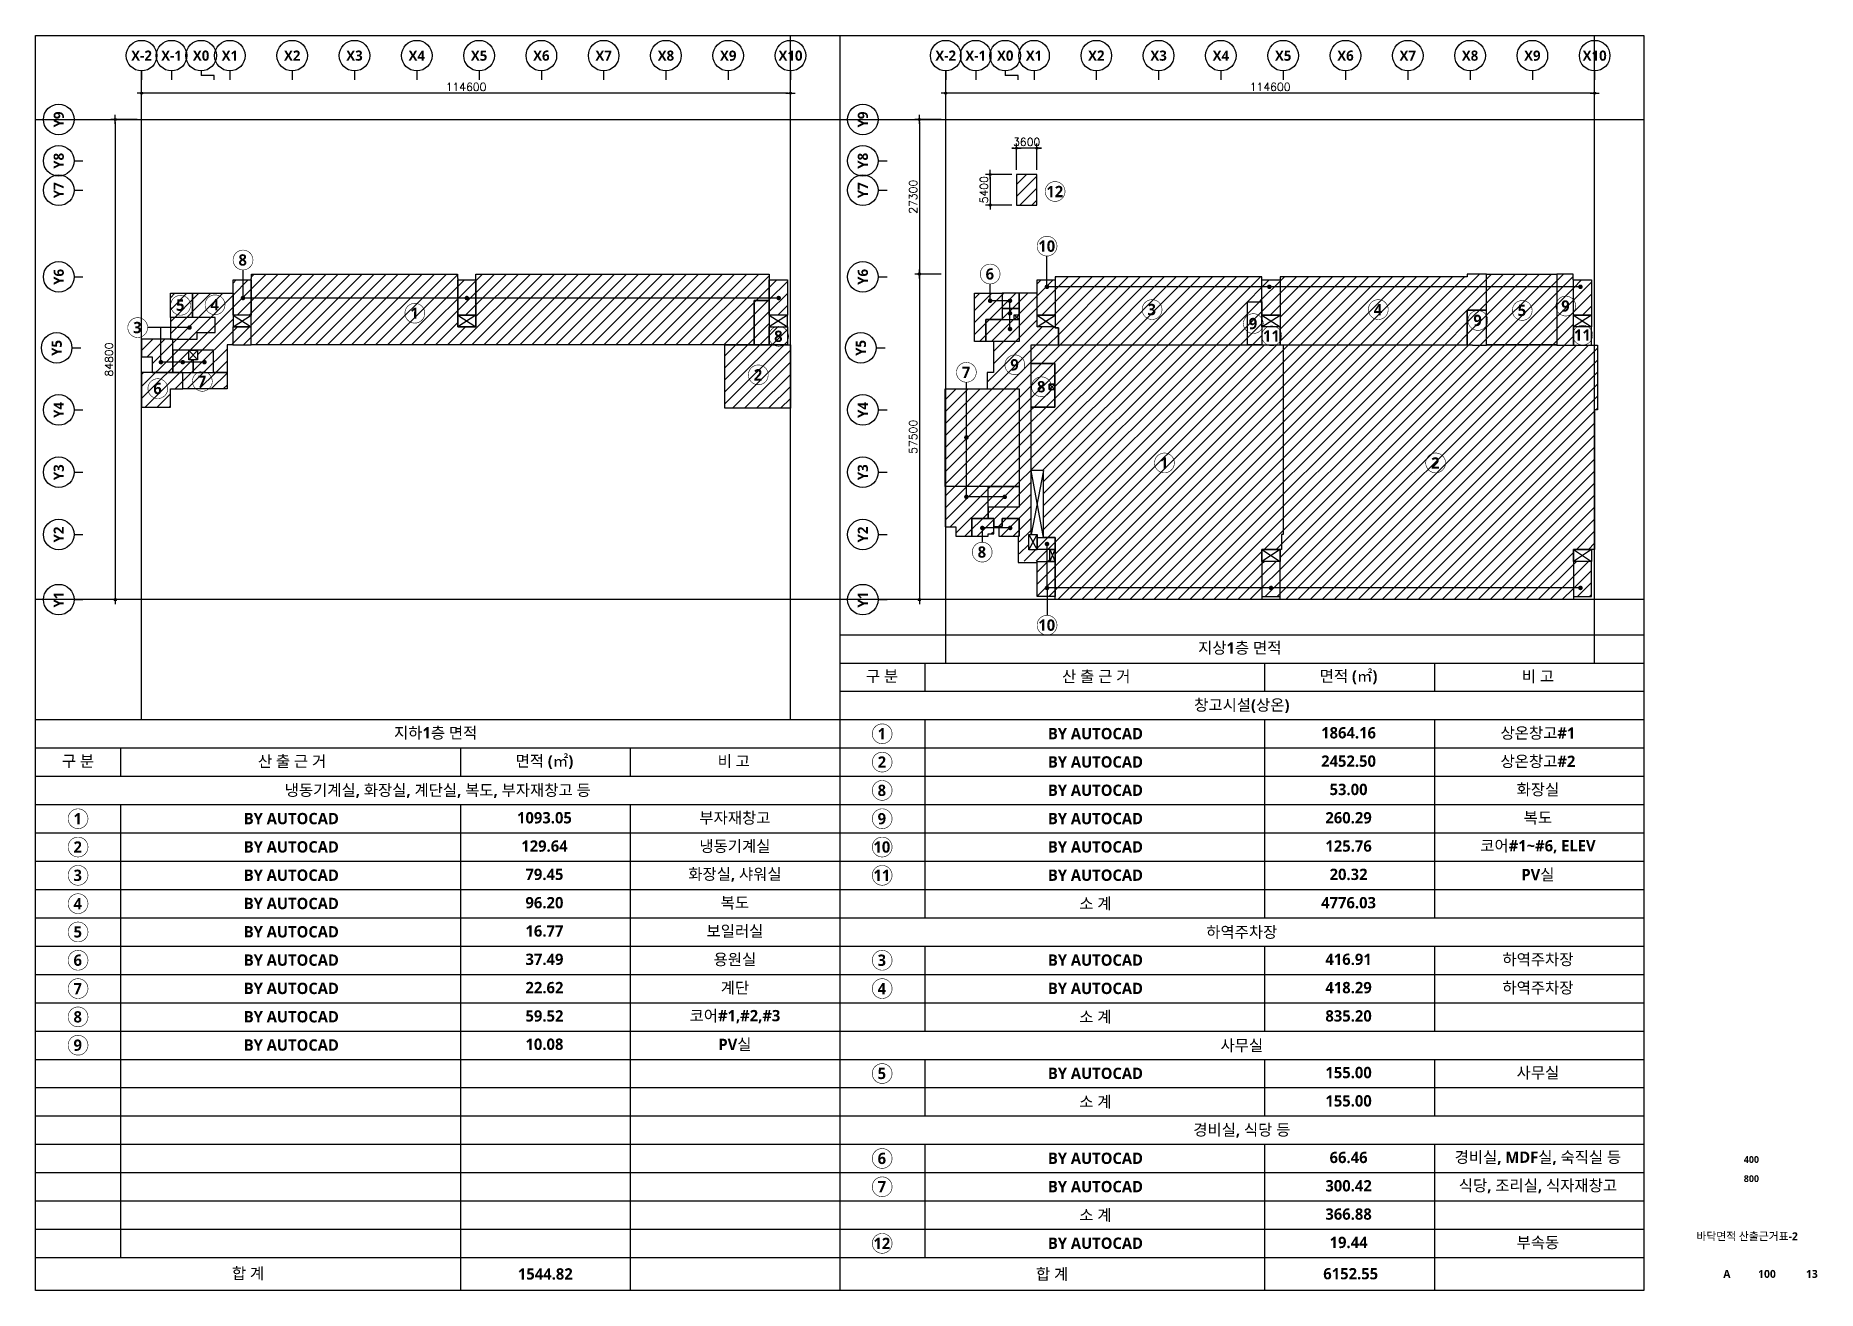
# Model space of a CAD drawing. Header units: millimetres. Extents: x 8000 to 190005487, y 8000 to 455456909.
# Drawn here: x 344000 to 658633, y 8000 to 229600 of the extents above; entities that cross this region are included whole.
import ezdxf
from ezdxf.enums import TextEntityAlignment as Align

# ---------------------------------------------------------------- set-up
doc = ezdxf.new("R2010")
doc.units = ezdxf.units.MM
doc.header["$LTSCALE"] = 800
doc.header["$MEASUREMENT"] = 0
doc.header["$PDSIZE"] = -10
doc.layers.get('0').update_dxf_attribs({"linetype": 'CONTINUOUS'})
doc.layers.get('Defpoints').update_dxf_attribs({"color": 153, "linetype": 'CONTINUOUS'})
for name, color, linetype in [('1-HY', 8, 'CONTINUOUS'), ('8', 8, 'CONTINUOUS'), ('A-ANNO-TEXT2', 3, 'CONTINUOUS'), ('A-ANNO-TITL', 7, 'CONTINUOUS'), ('COL', 2, 'CONTINUOUS'), ('X-SEC-종$0$A-ST-AXIS-BUB', 7, 'CONTINUOUS')]:
    doc.layers.add(name, color=color, linetype=linetype)
doc.layers.add('면적', color=210, linetype='CONTINUOUS', plot=False)
doc.styles.add('SH_대대리576', font='NanumGothicBold.ttf')
doc.styles.get("Standard").update_dxf_attribs({"font": 'SIMPLEX.shx'})
doc.dimstyles.new('사본 SHP 800', dxfattribs={"dimscale": 400, "dimtxt": 3.5, "dimasz": 1, "dimexe": 2, "dimexo": 2, "dimgap": 1, "dimtad": 1, "dimdec": 0, "dimzin": 0, "dimdsep": 46, "dimtxsty": 'Standard', "dimblk": 'DIMDOT', "dimcen": 0.09, "dimclrt": 3, "dimadec": 0, "dimazin": 1, "dimtfac": 1, "dimtdec": 0, "dimtix": 1, "dimtmove": 2, "dimatfit": 0, "dimldrblk": 'DIMDOT', "dimfxl": 1, "dimtfillclr": 3, "dimtolj": 1, "dimtzin": 0, "dimarcsym": 0})
pattern_1 = [(45, (-2359982.4, 1441491.1), (-1060.6602, 1060.6602), [])]

msp = doc.modelspace()

# ---------------------------------------------------------------- texts
at = {"layer": 'A-ANNO-TEXT2', "style": 'SH_대대리576'}
for s, p in [('12', (523968.5, 202083.5)), ('10', (522545.7, 192430.7)), ('8', (380565.9, 189981.7)), ('6', (512500, 187507.2)), ('5', (369546, 181989)), ('4', (375621.8, 182069.6)), ('9', (614150.2, 181847.5)), ('1', (410906.1, 180584.2)), ('3', (541094.8, 181228.4)), ('9', (558976.4, 178749.7)), ('4', (581044.2, 181228.4)), ('9', (598628.7, 179303.7)), ('5', (606460.9, 181072.9)), ('3', (361968.7, 178049.8)), ('8', (475162.3, 176501.4)), ('11', (562221.2, 176576.8)), ('11', (617133.7, 176714.7)), ('2', (471559.9, 169698.1)), ('7', (508304.4, 170146.2)), ('9', (516859.1, 171473.8)), ('6', (365526.4, 167271.5)), ('7', (373382.6, 168550.6)), ('8', (521565.4, 167593.7)), ('1', (543277.1, 154141.3)), ('2', (591171.4, 154141.3)), ('8', (511098.3, 138391.3)), ('10', (522545.7, 125490)), ('지상1층 면적', (556639, 121495.9)), ('구 분', (493482.3, 116469.6)), ('산 출 근 거 ', (531626, 116469.6)), ('면적 (㎡)', (575847.6, 116469.6)), ('비 고', (609285.8, 116469.6)), ('창고시설(상온)', (557000, 111300)), ('지하1층 면적', (414639, 106495.9)), ('1', (493431.9, 106307.7)), ('BY AUTOCAD', (531149.2, 106328.1)), ('1864.16', (575847.6, 106469.6)), ('상온창고#1', (609285.8, 106469.6)), ('구 분', (351482.3, 101469.6)), ('산 출 근 거 ', (389626, 101469.6)), ('면적 (㎡)', (433847.6, 101469.6)), ('비 고', (467285.8, 101469.6)), ('2', (493431.9, 101307.7)), ('BY AUTOCAD', (531149.2, 101328.1)), ('2452.50', (575847.6, 101469.6)), ('상온창고#2', (609285.8, 101469.6)), ('냉동기계실, 화장실, 계단실, 복도, 부자재창고 등', (415000, 96300)), ('화장실', (609285.8, 96469.6)), ('8', (493431.9, 96307.7)), ('BY AUTOCAD', (531149.2, 96328.1)), ('53.00', (575847.6, 96469.6)), ('1', (351431.9, 91307.7)), ('BY AUTOCAD', (389149.2, 91328.1)), ('1093.05', (433847.6, 91469.6)), ('부자재창고', (467487.2, 91469.6)), ('9', (493431.9, 91307.7)), ('BY AUTOCAD', (531149.2, 91328.1)), ('260.29', (575847.6, 91469.6)), ('복도', (609285.8, 91469.6)), ('2', (351431.9, 86307.7)), ('BY AUTOCAD', (389149.2, 86328.1)), ('129.64', (433847.6, 86469.6)), ('냉동기계실', (467487.2, 86469.6)), ('10', (493431.9, 86307.7)), ('BY AUTOCAD', (531149.2, 86328.1)), ('125.76', (575847.6, 86469.6)), ('코어#1~#6, ELEV', (609285.8, 86469.6)), ('3', (351431.9, 81307.7)), ('BY AUTOCAD', (389149.2, 81328.1)), ('79.45', (433847.6, 81469.6)), ('화장실, 샤워실', (467487.2, 81469.6)), ('11', (493431.9, 81307.7)), ('BY AUTOCAD', (531149.2, 81328.1)), ('20.32', (575847.6, 81469.6)), ('PV실', (609285.8, 81469.6)), ('4', (351431.9, 76307.7)), ('BY AUTOCAD', (389149.2, 76328.1)), ('96.20', (433847.6, 76469.6)), ('복도', (467487.2, 76469.6)), ('소 계', (531149.2, 76328.1)), ('4776.03', (575847.6, 76469.6)), ('16.77', (433847.6, 71469.6)), ('보일러실', (467487.2, 71469.6)), ('하역주차장', (557000, 71300)), ('5', (351431.9, 71307.7)), ('BY AUTOCAD', (389149.2, 71328.1)), ('6', (351431.9, 66307.7)), ('BY AUTOCAD', (389149.2, 66328.1)), ('37.49', (433847.6, 66469.6)), ('용원실', (467487.2, 66469.6)), ('3', (493431.9, 66307.7)), ('BY AUTOCAD', (531149.2, 66328.1)), ('416.91', (575847.6, 66469.6)), ('하역주차장', (609285.8, 66469.6)), ('7', (351431.9, 61307.7)), ('BY AUTOCAD', (389149.2, 61328.1)), ('22.62', (433847.6, 61469.6)), ('계단', (467487.2, 61469.6)), ('4', (493431.9, 61307.7)), ('BY AUTOCAD', (531149.2, 61328.1)), ('418.29', (575847.6, 61469.6)), ('하역주차장', (609285.8, 61469.6)), ('8', (351431.9, 56307.7)), ('BY AUTOCAD', (389149.2, 56328.1)), ('59.52', (433847.6, 56469.6)), ('코어#1,#2,#3', (467487.2, 56469.6)), ('소 계', (531149.2, 56328.1)), ('835.20', (575847.6, 56469.6)), ('9', (351431.9, 51307.7)), ('BY AUTOCAD', (389149.2, 51328.1)), ('10.08', (433847.6, 51469.6)), ('PV실', (467487.2, 51469.6)), ('사무실', (557000, 51300)), ('5', (493431.9, 46307.7)), ('BY AUTOCAD', (531149.2, 46328.1)), ('155.00', (575847.6, 46469.6)), ('사무실', (609285.8, 46469.6)), ('소 계', (531149.2, 41328.1)), ('155.00', (575847.6, 41469.6)), ('경비실, 식당 등', (557000, 36300)), ('6', (493431.9, 31307.7)), ('BY AUTOCAD', (531149.2, 31328.1)), ('66.46', (575847.6, 31469.6)), ('경비실, MDF실, 숙직실 등', (609285.8, 31469.6)), ('7', (493431.9, 26307.7)), ('BY AUTOCAD', (531149.2, 26328.1)), ('300.42', (575847.6, 26469.6)), ('식당, 조리실, 식자재창고', (609285.8, 26469.6)), ('소 계', (531149.2, 21328.1)), ('366.88', (575847.6, 21469.6)), ('12', (493431.9, 16307.7)), ('합 계', (381498, 11039.9)), ('1544.82', (434000, 10900)), ('합 계', (523500, 10900))]:
    msp.add_text(s, height=2000, dxfattribs=at).set_placement(p, align=Align.MIDDLE)
at = {"layer": 'A-ANNO-TEXT2', "color": 1, "style": 'SH_대대리576'}
for s, p in [('BY AUTOCAD', (531149.2, 16328.1)), ('19.44', (575847.6, 16469.6)), ('부속동', (609285.8, 16469.6)), ('6152.55', (576222.5, 10943))]:
    msp.add_text(s, height=2000, dxfattribs=at).set_placement(p, align=Align.MIDDLE)
at = {"layer": 'A-ANNO-TITL', "style": 'SH_대대리576'}
for s, height, p in [('400', 1200, (646980.7, 31111.2)), ('800', 1200, (646980.7, 27733.6)), ('바닥면적 산출근거표-2', 1400, (646227, 17589)), ('A', 1400, (642650.1, 10908.4)), ('100', 1400, (649734.4, 10908.4)), ('13', 1400, (657663, 10908.4))]:
    msp.add_text(s, height=height, dxfattribs=at).set_placement(p, align=Align.MIDDLE)
at = {"layer": 'X-SEC-종$0$A-ST-AXIS-BUB', "style": 'SH_대대리576'}
for s, p in [('X-2', (362705.3, 226067.9)), ('X-1', (368005.3, 226067.9)), ('X0', (373221, 226067.9)), ('X1', (378305.3, 226067.9)), ('X2', (389305.3, 226067.9)), ('X3', (400305.3, 226067.9)), ('X4', (411305.3, 226067.9)), ('X5', (422305.3, 226067.9)), ('X6', (433305.3, 226067.9)), ('X7', (444305.3, 226067.9)), ('X8', (455305.3, 226067.9)), ('X9', (466305.3, 226067.9)), ('X10', (477305.3, 226067.9)), ('X-2', (504705.3, 226067.9)), ('X-1', (510005.3, 226067.9)), ('X0', (515221, 226067.9)), ('X1', (520305.3, 226067.9)), ('X2', (531305.3, 226067.9)), ('X3', (542305.3, 226067.9)), ('X4', (553305.3, 226067.9)), ('X5', (564305.3, 226067.9)), ('X6', (575305.3, 226067.9)), ('X7', (586305.3, 226067.9)), ('X8', (597305.3, 226067.9)), ('X9', (608305.3, 226067.9)), ('X10', (619305.3, 226067.9))]:
    msp.add_text(s, height=1800, dxfattribs=at).set_placement(p, align=Align.MIDDLE_CENTER)
for s, p in [('Y9', (348077.3, 214792.9)), ('Y9', (490077.3, 214792.9)), ('Y8', (348077.3, 207492.9)), ('Y8', (490077.3, 207492.9)), ('Y7', (348077.3, 202292.9)), ('Y7', (490077.3, 202292.9)), ('Y6', (348077.3, 186992.9)), ('Y6', (490077.3, 186992.9)), ('Y5', (347715.4, 174450.6)), ('Y5', (489715.4, 174450.6)), ('Y4', (348077.3, 163492.9)), ('Y4', (490077.3, 163492.9)), ('Y3', (348077.3, 152492.9)), ('Y3', (490077.3, 152492.9)), ('Y2', (348077.3, 141492.9)), ('Y2', (490077.3, 141492.9)), ('Y1', (348077.3, 129992.9)), ('Y1', (490077.3, 129992.9))]:
    msp.add_text(s, height=1800, rotation=90, dxfattribs=at).set_placement(p, align=Align.MIDDLE_CENTER)

# ---------------------------------------------------------------- blocks, each defined once
blk = doc.blocks.new('X-SEC-종$0$A-ST-AXIS-BUB-1')
at = {"layer": 'X-SEC-종$0$A-ST-AXIS-BUB'}
blk.add_line((0, 350), (0, 0), dxfattribs=at)
blk.add_circle((0, 950), 600, dxfattribs=at)
blk = doc.blocks.new('A$C75C439D1')
at = {"layer": 'X-SEC-종$0$A-ST-AXIS-BUB'}
blk.add_line((1800, 1050, -103000), (1800, 525, -103000), dxfattribs=at)
at = {"layer": 'X-SEC-종$0$A-ST-AXIS-BUB', "elevation": -103000}
blk.add_lwpolyline([(3323, 0), (3323, 525), (1800, 525)], dxfattribs=at)
at = {"layer": 'X-SEC-종$0$A-ST-AXIS-BUB'}
blk.add_circle((1800, 2850, -103000), 1800, dxfattribs=at)
blk = doc.blocks.new('DIMDOT')
at = {"color": 0}
blk.add_line((-2, 0), (2, 0), dxfattribs=at)
for radius in [0.5, 0.25]:
    blk.add_circle((0, 0), radius, dxfattribs=at)
blk = doc.blocks.new('*D106')
at = {"color": 0, "lineweight": -2}
for p, q in [((504705, 215593), (504705, 220241)), ((618905, 219441), (505105, 219441)), ((619305, 215593), (619305, 220241))]:
    blk.add_line(p, q, dxfattribs=at)
at = {"layer": 'Defpoints', "color": 0}
for p in [(504705, 219441), (504705, 214793), (619305, 214793)]:
    blk.add_point(p, dxfattribs=at)
at = {"color": 0, "linetype": 'ByBlock', "lineweight": -2, "xscale": 400, "yscale": 400, "zscale": 400, "rotation": 180}
blk.add_blockref('DIMDOT', (504705, 219441), dxfattribs=at)
at = {"color": 0, "linetype": 'ByBlock', "lineweight": -2, "xscale": 400, "yscale": 400, "zscale": 400}
blk.add_blockref('DIMDOT', (619305, 219441), dxfattribs=at)
at = {"color": 3, "insert": (562005, 220542), "char_height": 1400, "attachment_point": 5}
blk.add_mtext('\\A1;114600', dxfattribs=at)
blk = doc.blocks.new('*D107')
at = {"color": 0, "lineweight": -2}
for p, q in [((503905, 187493), (499257, 187493)), ((500057, 187093), (500057, 130393)), ((503905, 129993), (499257, 129993))]:
    blk.add_line(p, q, dxfattribs=at)
at = {"layer": 'Defpoints', "color": 0}
for p in [(504705, 187493), (500057, 129993), (504705, 129993)]:
    blk.add_point(p, dxfattribs=at)
at = {"color": 0, "linetype": 'ByBlock', "lineweight": -2, "xscale": 400, "yscale": 400, "zscale": 400}
for p, rotation in [((500057, 187493), 90), ((500057, 129993), 270)]:
    blk.add_blockref('DIMDOT', p, dxfattribs=dict(at, rotation=rotation))
at = {"color": 3, "insert": (498956, 158743), "char_height": 1400, "attachment_point": 5, "rotation": 90}
blk.add_mtext('\\A1;57500', dxfattribs=at)
blk = doc.blocks.new('*D108')
at = {"color": 0, "lineweight": -2}
for p, q in [((362705, 215593), (362705, 220241)), ((476905, 219441), (363105, 219441)), ((477305, 215593), (477305, 220241))]:
    blk.add_line(p, q, dxfattribs=at)
at = {"layer": 'Defpoints', "color": 0}
for p in [(362705, 219441), (362705, 214793), (477305, 214793)]:
    blk.add_point(p, dxfattribs=at)
at = {"color": 0, "linetype": 'ByBlock', "lineweight": -2, "xscale": 400, "yscale": 400, "zscale": 400, "rotation": 180}
blk.add_blockref('DIMDOT', (362705, 219441), dxfattribs=at)
at = {"color": 0, "linetype": 'ByBlock', "lineweight": -2, "xscale": 400, "yscale": 400, "zscale": 400}
blk.add_blockref('DIMDOT', (477305, 219441), dxfattribs=at)
at = {"color": 3, "insert": (420005, 220542), "char_height": 1400, "attachment_point": 5}
blk.add_mtext('\\A1;114600', dxfattribs=at)
blk = doc.blocks.new('*D109')
at = {"color": 0, "lineweight": -2}
for p, q in [((361905, 214793), (357257, 214793)), ((358057, 214393), (358057, 130393)), ((361905, 129993), (357257, 129993))]:
    blk.add_line(p, q, dxfattribs=at)
at = {"layer": 'Defpoints', "color": 0}
for p in [(362705, 214793), (358057, 129993), (362705, 129993)]:
    blk.add_point(p, dxfattribs=at)
at = {"color": 0, "linetype": 'ByBlock', "lineweight": -2, "xscale": 400, "yscale": 400, "zscale": 400}
for p, rotation in [((358057, 214793), 90), ((358057, 129993), 270)]:
    blk.add_blockref('DIMDOT', p, dxfattribs=dict(at, rotation=rotation))
at = {"color": 3, "insert": (356956, 172393), "char_height": 1400, "attachment_point": 5, "rotation": 90}
blk.add_mtext('\\A1;84800', dxfattribs=at)
blk = doc.blocks.new('*D110')
at = {"color": 0, "lineweight": -2}
for p, q in [((503905, 214793), (499257, 214793)), ((500057, 214393), (500057, 187893)), ((503905, 187493), (499257, 187493))]:
    blk.add_line(p, q, dxfattribs=at)
at = {"layer": 'Defpoints', "color": 0}
for p in [(504705, 214793), (500057, 187493), (504705, 187493)]:
    blk.add_point(p, dxfattribs=at)
at = {"color": 0, "linetype": 'ByBlock', "lineweight": -2, "xscale": 400, "yscale": 400, "zscale": 400}
for p, rotation in [((500057, 214793), 90), ((500057, 187493), 270)]:
    blk.add_blockref('DIMDOT', p, dxfattribs=dict(at, rotation=rotation))
at = {"color": 3, "insert": (498956, 201143), "char_height": 1400, "attachment_point": 5, "rotation": 90}
blk.add_mtext('\\A1;27300', dxfattribs=at)
blk = doc.blocks.new('*D142')
at = {"color": 0, "lineweight": -2}
for p, q in [((516407, 205077), (511759, 205077)), ((512559, 204677), (512559, 200077)), ((516407, 199677), (511759, 199677))]:
    blk.add_line(p, q, dxfattribs=at)
at = {"layer": 'Defpoints', "color": 0}
for p in [(517207, 205077), (512559, 199677), (517207, 199677)]:
    blk.add_point(p, dxfattribs=at)
at = {"color": 0, "linetype": 'ByBlock', "lineweight": -2, "xscale": 400, "yscale": 400, "zscale": 400}
for p, rotation in [((512559, 205077), 90), ((512559, 199677), 270)]:
    blk.add_blockref('DIMDOT', p, dxfattribs=dict(at, rotation=rotation))
at = {"color": 3, "insert": (511458, 202377), "char_height": 1400, "attachment_point": 5, "rotation": 90}
blk.add_mtext('\\A1;5400', dxfattribs=at)
blk = doc.blocks.new('*D143')
at = {"color": 0, "lineweight": -2}
for p, q in [((516807, 209726), (516407, 209726)), ((517207, 205877), (517207, 210526)), ((520807, 209726), (517207, 209726)), ((520807, 205877), (520807, 210526)), ((521207, 209726), (521607, 209726))]:
    blk.add_line(p, q, dxfattribs=at)
at = {"layer": 'Defpoints', "color": 0}
for p in [(517207, 209726), (517207, 205077), (520807, 205077)]:
    blk.add_point(p, dxfattribs=at)
at = {"color": 0, "linetype": 'ByBlock', "lineweight": -2, "xscale": 400, "yscale": 400, "zscale": 400}
blk.add_blockref('DIMDOT', (517207, 209726), dxfattribs=at)
at = {"color": 0, "linetype": 'ByBlock', "lineweight": -2, "xscale": 400, "yscale": 400, "zscale": 400, "rotation": 180}
blk.add_blockref('DIMDOT', (520807, 209726), dxfattribs=at)
at = {"color": 3, "insert": (519007, 210826), "char_height": 1400, "attachment_point": 5}
blk.add_mtext('\\A1;3600', dxfattribs=at)

# ---------------------------------------------------------------- dimensions: what is measured, and where the dimension line sits
for base, p1, p2, picture, middle in [((362705.3, 219441.4), (477305.3, 214792.9), (362705.3, 214792.9), '*D108', (420005.3, 220542.3)), ((504705.3, 219441.4), (619305.3, 214792.9), (504705.3, 214792.9), '*D106', (562005.3, 220542.3)), ((517207.5, 209725.5), (520807.5, 205077), (517207.5, 205077), '*D143', (519007.5, 210826.4))]:
    dim = msp.add_linear_dim(base=base, p1=p1, p2=p2, dimstyle='사본 SHP 800')
    dim.commit()
    dim.dimension.update_dxf_attribs({"geometry": picture, "text_midpoint": middle})
for base, p1, p2, picture, middle in [((358056.8, 129992.9), (362705.3, 214792.9), (362705.3, 129992.9), '*D109', (356955.9, 172392.9)), ((500056.8, 187492.9), (504705.3, 214792.9), (504705.3, 187492.9), '*D110', (498955.9, 201142.9)), ((512559, 199677), (517207.5, 205077), (517207.5, 199677), '*D142', (511458, 202377)), ((500056.8, 129992.9), (504705.3, 187492.9), (504705.3, 129992.9), '*D107', (498955.9, 158742.9))]:
    dim = msp.add_linear_dim(base=base, p1=p1, p2=p2, angle=90, dimstyle='사본 SHP 800')
    dim.commit()
    dim.dimension.update_dxf_attribs({"geometry": picture, "text_midpoint": middle})

# ---------------------------------------------------------------- hatches: boundary and pattern name
at = {"layer": '1-HY', "transparency": 33554687}
h = msp.add_hatch(dxfattribs=at)
h.set_pattern_fill('ANSI31', color=256, scale=12000)
h.set_pattern_definition(pattern_1)
h.paths.add_polyline_path([(520807.5, 199677), (520807.5, 205077), (517207.5, 205077), (517207.5, 199677)])
h = msp.add_hatch(dxfattribs=at)
h.set_pattern_fill('ANSI31', color=256, scale=12000)
h.set_pattern_definition(pattern_1)
h.paths.add_polyline_path([(418505.3, 187492.9), (418505.3, 186692.9), (418555.3, 186692.9), (418555.3, 178142.9), (421755.3, 178142.9), (421755.3, 186442.9), (421705.3, 186442.9), (421705.3, 187492.9), (473505.3, 187492.9), (473505.3, 186692.9), (473555.3, 186692.9), (473555.3, 178142.9), (473555.3, 178142.9), (473555.3, 174992.9), (382055.3, 174992.9), (382055.3, 186692.9), (382105.3, 186692.9), (382105.3, 187492.9)])
h.paths.add_polyline_path([(362705.3, 170092.9), (362705.3, 163992.9), (367805.3, 163992.9), (367805.3, 167192.9), (370005.3, 167192.9), (370005.3, 170092.9)])
h.paths.add_polyline_path([(476755.3, 180242.9), (473555.3, 180242.9), (473555.3, 186442.9), (476755.3, 186442.9)])
h.paths.add_polyline_path([(368205.3, 174062.9), (368205.3, 170092.9), (371805.3, 170092.9), (371805.3, 172362.9), (371055.3, 172362.9), (371055.3, 174062.9)])
h.paths.add_polyline_path([(378855.3, 186442.9), (382055.3, 186442.9), (382055.3, 180242.9), (378855.3, 180242.9)])
h.paths.add_polyline_path([(370005.3, 170092.9), (377805.3, 170092.9), (377805.3, 167192.9), (370005.3, 167192.9)])
h.paths.add_polyline_path([(372555.3, 174062.9), (372555.3, 172362.9), (371805.3, 172362.9), (371805.3, 170092.9), (375405.3, 170092.9), (375405.3, 174062.9)])
h.paths.add_polyline_path([(362705.3, 175992.9), (362705.3, 172842.9), (364605.3, 172842.9), (364605.3, 170092.9), (368205.3, 170092.9), (368205.3, 175992.9)])
h.paths.add_polyline_path([(473555.3, 178142.9), (476755.3, 178142.9), (476755.3, 174992.9), (473555.3, 174992.9)])
h.paths.add_polyline_path([(465730.3, 174992.9), (477305.3, 174992.9), (477305.3, 163792.9), (465730.3, 163792.9)])
h.paths.add_polyline_path([(367805.3, 184092.9), (371705.3, 184092.9), (371705.3, 179792.9), (367805.3, 179792.9)])
h.paths.add_polyline_path([(367805.3, 179792.9), (367805.3, 175992.9), (372505.3, 175992.9), (372505.3, 177192.9), (375705.3, 177192.9), (375705.3, 179792.9)])
h.paths.add_polyline_path([(371705.3, 184092.9), (378855.3, 184092.9), (378855.3, 178142.9), (378805.3, 178142.9), (382055.3, 178067.9), (382055.3, 175067.9), (377805.3, 174992.9), (377805.3, 170092.9), (375405.3, 170092.9), (375405.3, 174062.9), (372555.3, 174062.9), (371055.3, 174062.9), (368205.3, 174062.9), (368205.3, 175992.9), (372505.3, 175992.9), (372505.3, 177192.9), (375705.3, 177192.9), (375705.3, 179792.9), (371705.3, 179792.9)])
h.paths.add_polyline_path([(421755.3, 180242.9), (418555.3, 180242.9), (418555.3, 186442.9), (421755.3, 186442.9)], flags=16)
h = msp.add_hatch(dxfattribs=at)
h.set_pattern_fill('ANSI31', color=256, scale=12000)
h.set_pattern_definition(pattern_1)
h.paths.add_polyline_path([(612605.3, 187492.9), (612605.3, 174917.9), (615555.3, 174917.9), (615555.3, 186442.9), (615505.3, 186442.9), (615505.3, 186592.9), (615505.3, 187492.9)])
h.paths.add_polyline_path([(512205.3, 144292.9), (512205.3, 149992.9), (504605.3, 149992.9), (504605.3, 142842.9), (506505.3, 142842.9), (506505.3, 141192.9), (509305.3, 141192.9), (509305.3, 144292.9)])
h.paths.add_polyline_path([(512005.3, 170092.9), (512005.3, 167192.9), (517705.3, 167192.9), (517705.3, 146312.9), (512205.3, 146312.9), (512205.3, 144292.9), (513205.3, 144292.9), (513205.3, 142892.9), (514705.3, 142892.9), (514705.3, 144292.9), (517705.3, 144292.9), (517705.3, 136792.9), (520855.3, 136792.9), (520855.3, 136742.9), (523105.3, 136742.9), (523105.3, 138842.9), (520855.3, 138842.9), (520855.3, 138792.9), (519405.3, 138792.9), (519405.3, 141492.9), (519805.3, 141492.9), (519805.3, 174992.9), (524605.3, 174992.9), (524605.3, 178017.9), (524055.3, 178017.9), (524055.3, 178142.9), (520855.3, 178142.9), (520855.3, 184092.9), (517705.3, 184092.9), (517705.3, 175592.9), (513130.3, 175592.9), (513130.3, 170092.9)])
h.paths.add_polyline_path([(504605.3, 149992.9), (504605.3, 167192.9), (517705.3, 167192.9), (517705.3, 149992.9)])
h.paths.add_polyline_path([(514705.3, 181412.9), (514705.3, 181412.9), (514705.3, 179492.9), (514705.3, 179492.9), (511805.3, 179492.9), (511805.3, 175592.9), (509805.3, 175592.9), (509805.3, 184092.9), (514705.3, 184092.9)])
h.paths.add_polyline_path([(514705.3, 181412.9), (514705.3, 179492.9), (516815.3, 179492.9), (516815.3, 180262.9), (517705.3, 180262.9), (517705.3, 181412.9)])
h.paths.add_polyline_path([(600205.3, 187492.9), (612605.3, 187492.9), (612605.3, 174992.9), (600205.3, 174992.9)])
h.paths.add_polyline_path([(509305.3, 144292.9), (509305.3, 141192.9), (512205.3, 141192.9), (512205.3, 141592.9), (513205.3, 141592.9), (513205.3, 144292.9)])
h.paths.add_polyline_path([(514105.3, 142892.9), (514105.3, 141192.9), (517705.3, 141192.9), (517705.3, 144292.9), (514705.3, 144292.9), (514705.3, 142892.9)])
h.paths.add_polyline_path([(511805.3, 179492.9), (517705.3, 179492.9), (517705.3, 175592.9), (511805.3, 175592.9)])
h.paths.add_polyline_path([(512205.3, 149992.9), (517705.3, 149992.9), (517705.3, 146312.9), (512205.3, 146312.9)])
h.paths.add_polyline_path([(596805.3, 174992.9), (597705.3, 174992.9), (597705.3, 174917.9), (600205.3, 174917.9), (600205.3, 182612.9), (596805.3, 182612.9)])
h.paths.add_polyline_path([(517705.3, 184092.9), (514705.3, 184092.9), (514705.3, 181412.9), (517705.3, 181412.9)])
h = msp.add_hatch(dxfattribs=at)
h.set_pattern_fill('ANSI31', color=256, scale=12000)
h.set_pattern_definition(pattern_1)
h.paths.add_polyline_path([(618755.3, 180242.9), (615555.3, 180242.9), (615555.3, 186442.9), (618755.3, 186442.9)])
h.paths.add_polyline_path([(520855.3, 136742.9), (524055.3, 136742.9), (524055.3, 130542.9), (520855.3, 130542.9)])
h.paths.add_polyline_path([(618755.3, 136742.9), (615555.3, 136742.9), (615555.3, 130542.9), (618755.3, 130542.9)])
h.paths.add_polyline_path([(563755.3, 180242.9), (560555.3, 180242.9), (560555.3, 186442.9), (563755.3, 186442.9)])
h.paths.add_polyline_path([(520855.3, 186442.9), (524055.3, 186442.9), (524055.3, 180242.9), (520855.3, 180242.9)])
h.paths.add_polyline_path([(519805.3, 171667.9), (523960.3, 171667.9), (523960.3, 168017.9), (522960.3, 168017.9), (522960.3, 167117.9), (523960.3, 167117.9), (523960.3, 163992.9), (519805.3, 163992.9)])
h.paths.add_polyline_path([(520855.3, 140942.9), (524055.3, 140942.9), (524055.3, 138842.9), (520855.3, 138842.9)])
h.paths.add_polyline_path([(560555.3, 136742.9), (560555.3, 130542.9), (563755.3, 130542.9), (563755.3, 136742.9), (563755.3, 136742.9), (560555.3, 136742.9)])
h = msp.add_hatch(dxfattribs=at)
h.set_pattern_fill('ANSI31', color=256, scale=12000)
h.set_pattern_definition(pattern_1)
h.paths.add_polyline_path([(524605.3, 178017.9), (524605.3, 174992.9), (558005.3, 174992.9), (558005.3, 182612.9), (560555.3, 182612.9), (560555.3, 186992.9), (524605.3, 186992.9), (524055.3, 186992.9), (524055.3, 178017.9)])
h.paths.add_polyline_path([(600205.3, 187492.9), (596805.3, 187492.9), (596805.3, 186992.9), (564805.3, 186992.9), (563755.3, 186992.9), (563755.3, 178017.9), (563755.3, 174992.9), (596805.3, 174992.9), (596805.3, 182612.9), (600205.3, 182612.9)])
h = msp.add_hatch(dxfattribs=at)
h.set_pattern_fill('ANSI31', color=256, scale=12000)
h.set_pattern_definition(pattern_1)
h.paths.add_polyline_path([(560555.3, 175017.9), (558005.3, 175017.9), (558005.3, 182612.9), (560555.3, 182612.9)])
h = msp.add_hatch(dxfattribs=at)
h.set_pattern_fill('ANSI31', color=256, scale=12000)
h.set_pattern_definition(pattern_1)
h.paths.add_polyline_path([(524055.3, 140942.9), (524055.3, 129992.9), (560555.3, 129992.9), (560555.3, 138842.9), (563755.3, 138842.9), (563755.3, 129992.9), (615555.3, 129992.9), (615555.3, 138842.9), (619305.3, 138842.9), (619305.3, 163492.9), (619805.3, 163492.9), (619805.3, 174917.9), (612605.3, 174917.9), (612605.3, 174992.9), (600205.3, 174992.9), (600205.3, 174917.9), (597705.3, 174917.9), (597705.3, 174992.9), (564805.3, 174992.9), (564805.3, 175017.9), (558005.3, 175017.9), (558005.3, 174992.9), (519805.3, 174992.9), (519805.3, 171667.9), (523960.3, 171667.9), (523960.3, 168017.9), (523960.3, 167117.9), (523960.3, 163992.9), (519805.3, 163992.9), (519805.3, 152892.9), (522005.3, 152892.9), (522005.3, 145792.9), (522005.3, 140942.9)])

# ---------------------------------------------------------------- linework, layer by layer
for p, q in [((378855.3, 178142.9), (382055.3, 180242.9)), ((378855.3, 180242.9), (382055.3, 178142.9)), ((418555.3, 180242.9), (421755.3, 178142.9)), ((421755.3, 180242.9), (418555.3, 178142.9)), ((476755.3, 180242.9), (473555.3, 178142.9)), ((473555.3, 180242.9), (476755.3, 178142.9)), ((516815.3, 180262.9), (517705.3, 179492.9)), ((517705.3, 180262.9), (516815.3, 179492.9)), ((520855.3, 180242.9), (524055.3, 178080.4)), ((520855.3, 178142.9), (524055.3, 180242.9)), ((560555.3, 180242.9), (563755.3, 178142.9)), ((560555.3, 178142.9), (563755.3, 180242.9)), ((615555.3, 180242.9), (618755.3, 178142.9)), ((618755.3, 180242.9), (615555.3, 178142.9)), ((372555.3, 172362.9), (371055.3, 174062.9)), ((372555.3, 174062.9), (371055.3, 172362.9)), ((522960.3, 168017.9), (523960.3, 167117.9)), ((523960.3, 168017.9, 103000), (522960.3, 167117.9)), ((522005.3, 152792.9), (519805.3, 141492.9)), ((522005.3, 140942.9), (519805.3, 152792.9)), ((519405.3, 138792.9), (520855.3, 141492.9)), ((519405.3, 141492.9), (520855.3, 138792.9)), ((523105.3, 136742.9), (524055.3, 138842.9)), ((523105.3, 138842.9), (524055.3, 136742.9)), ((563755.3, 138842.9), (560555.3, 136742.9)), ((560555.3, 138842.9), (563755.3, 136742.9)), ((615555.3, 138842.9), (618755.3, 136742.9)), ((618755.3, 138842.9), (615555.3, 136742.9)), ((501000, 118800), (501000, 113800)), ((561000, 118800), (561000, 113800)), ((591000, 118800), (591000, 113800)), ((486000, 113800), (628000, 113800)), ((486000, 108800), (628000, 108800)), ((501000, 108800), (501000, 73800)), ((561000, 108800), (561000, 73800)), ((591000, 108800), (591000, 73800)), ((359000, 103800), (359000, 98800)), ((359000, 103800), (359000, 98800)), ((359000, 103800), (359000, 98800)), ((419000, 103800), (419000, 98800)), ((449000, 103800), (449000, 98800)), ((486000, 103800), (628000, 103800)), ((344000, 98800), (628000, 98800)), ((344000, 93800), (628000, 93800)), ((359000, 93800), (359000, 13800)), ((419000, 93800), (419000, 8000)), ((449000, 93800), (449000, 8000)), ((344000, 88800), (628000, 88800)), ((344000, 83800), (628000, 83800)), ((344000, 78800), (628000, 78800)), ((344000, 73800), (628000, 73800)), ((344000, 68800), (628000, 68800)), ((501000, 68800), (501000, 53800)), ((561000, 68800), (561000, 53800)), ((591000, 68800), (591000, 53800)), ((344000, 63800), (628000, 63800)), ((344000, 58800), (628000, 58800)), ((344000, 53800), (628000, 53800)), ((344000, 48800), (628000, 48800)), ((501000, 48800), (501000, 38800)), ((561000, 48800), (561000, 38800)), ((591000, 48800), (591000, 38800)), ((344000, 43800), (628000, 43800)), ((344000, 38800), (628000, 38800)), ((344000, 33800), (628000, 33800)), ((501000, 33800), (501000, 13800)), ((561000, 33800), (561000, 8000)), ((591000, 33800), (591000, 8000)), ((344000, 28800), (628000, 28800)), ((344000, 23800), (628000, 23800)), ((344000, 18800), (628000, 18800)), ((344000, 13800), (628000, 13800))]:
    msp.add_line(p, q)
for points in [[(616794.4, 185238.7), (522594.4, 185238.7), (522594.4, 190671.1)], [(380620.7, 183254.1), (380620.7, 188222.2)], [(512554.7, 182770.2), (512554.7, 185747.7)], [(475211.4, 183254.1), (380514.4, 183254.1)], [(516058, 177786.9), (516058, 182770.2), (512554.7, 182770.2)], [(371178.9, 178040.3), (363773.4, 178040.3)], [(373801.1, 171929), (366130.7, 171929), (366130.7, 178040.3)], [(515123.2, 148137), (508359.2, 148137), (508359.2, 168386.7)], [(516097.1, 142648.2), (511176.1, 142648.2), (511176.1, 140131.6)], [(616794.4, 132059.5), (522600.5, 132059.5), (522600.5, 139809.5)], [(522600.5, 132059.5), (522600.5, 127230.5)]]:
    msp.add_lwpolyline(points)
for points, const_width in [([(522394.4, 185238.7, 1), (522794.4, 185238.7, 1)], 400), ([(561656.6, 185238.7, 1), (562056.6, 185238.7, 1)], 400), ([(616594.4, 185238.7, 1), (616994.4, 185238.7, 1)], 400), ([(380420.7, 183254.1, 1), (380820.7, 183254.1, 1)], 400), ([(419944.1, 183254.1, 1), (420344.1, 183254.1, 1)], 400), ([(475011.4, 183254.1, 1), (475411.4, 183254.1, 1)], 400), ([(512354.7, 182770.2, 1), (512754.7, 182770.2, 1)], 400), ([(515858, 182770.2, 1), (516258, 182770.2, 1)], 400), ([(515858, 180573.7, 1), (516258, 180573.7, 1)], 400), ([(370978.9, 178040.3, 1), (371378.9, 178040.3, 1)], 400), ([(515858, 177786.9, 1), (516258, 177786.9, 1)], 400), ([(365930.7, 171929, 1), (366330.7, 171929, 1)], 400), ([(369768.3, 171929, 1), (370168.3, 171929, 1)], 400), ([(373601.1, 171929, 1), (374001.1, 171929, 1)], 400), ([(508159.2, 158635.7, 1), (508559.2, 158635.7, 1)], 400), ([(508159.2, 148137, 1), (508559.2, 148137, 1)], 400), ([(514923.2, 148137, 1), (515323.2, 148137, 1)], 400), ([(510976.1, 142648.2, 1), (511376.1, 142648.2, 1)], 400), ([(515897.1, 142648.2, 1), (516297.1, 142648.2, 1)], 400), ([(522400.5, 139809.5, 1), (522800.5, 139809.5, 1)], 400), ([(522400.5, 132059.5, 1), (522800.5, 132059.5, 1)], 400), ([(561960.2, 132059.5, 1), (562360.2, 132059.5, 1)], 400), ([(616594.4, 132059.5, 1), (616994.4, 132059.5, 1)], 400), ([(491736.7, 106298.2, 1), (495236.7, 106298.2, 1)], 100), ([(491736.7, 101298.2, 1), (495236.7, 101298.2, 1)], 100), ([(491736.7, 96298.2, 1), (495236.7, 96298.2, 1)], 100), ([(349736.7, 91298.2, 1), (353236.7, 91298.2, 1)], 100), ([(491736.7, 91298.2, 1), (495236.7, 91298.2, 1)], 100), ([(349736.7, 86298.2, 1), (353236.7, 86298.2, 1)], 100), ([(491736.7, 86298.2, 1), (495236.7, 86298.2, 1)], 100), ([(349736.7, 81298.2, 1), (353236.7, 81298.2, 1)], 100), ([(491736.7, 81298.2, 1), (495236.7, 81298.2, 1)], 100), ([(349736.7, 76298.2, 1), (353236.7, 76298.2, 1)], 100), ([(349736.7, 71298.2, 1), (353236.7, 71298.2, 1)], 100), ([(349736.7, 66298.2, 1), (353236.7, 66298.2, 1)], 100), ([(491736.7, 66298.2, 1), (495236.7, 66298.2, 1)], 100), ([(349736.7, 61298.2, 1), (353236.7, 61298.2, 1)], 100), ([(491736.7, 61298.2, 1), (495236.7, 61298.2, 1)], 100), ([(349736.7, 56298.2, 1), (353236.7, 56298.2, 1)], 100), ([(349736.7, 51298.2, 1), (353236.7, 51298.2, 1)], 100), ([(491736.7, 46298.2, 1), (495236.7, 46298.2, 1)], 100), ([(491736.7, 31298.2, 1), (495236.7, 31298.2, 1)], 100), ([(491736.7, 26298.2, 1), (495236.7, 26298.2, 1)], 100), ([(491736.7, 16298.2, 1), (495236.7, 16298.2, 1)], 100)]:
    msp.add_lwpolyline(points, format="xyb", close=True, dxfattribs=dict(const_width=const_width))
at = {"layer": '8'}
for p, q in [((477305.3, 108800), (477305.3, 229600)), ((619305.3, 118800), (619305.3, 229600)), ((362705.3, 108800), (362705.3, 223367.9)), ((504705.3, 118800), (504705.3, 223367.9)), ((344000, 214792.9), (486000, 214792.9)), ((486000, 214792.9), (628000, 214792.9)), ((486000, 129992.9), (344000, 129992.9)), ((628000, 129992.9), (486000, 129992.9))]:
    msp.add_line(p, q, dxfattribs=at)
at = {"layer": 'A-ANNO-TEXT2', "const_width": 100}
for points in [[(522273.3, 202074, 1), (525773.3, 202074, 1)], [(520850.5, 192421.1, 1), (524350.5, 192421.1, 1)], [(378870.7, 189972.2, 1), (382370.7, 189972.2, 1)], [(510804.7, 187497.7, 1), (514304.7, 187497.7, 1)], [(367850.8, 181979.5, 1), (371350.8, 181979.5, 1)], [(373926.6, 182060.1, 1), (377426.6, 182060.1, 1)], [(539399.6, 181218.9, 1), (542899.6, 181218.9, 1)], [(579349, 181218.9, 1), (582849, 181218.9, 1)], [(604765.7, 181063.4, 1), (608265.7, 181063.4, 1)], [(612455, 181838, 1), (615955, 181838, 1)], [(360273.4, 178040.3, 1), (363773.4, 178040.3, 1)], [(409210.9, 180574.6, 1), (412710.9, 180574.6, 1)], [(557281.2, 178740.2, 1), (560781.2, 178740.2, 1)], [(596933.4, 179294.2, 1), (600433.4, 179294.2, 1)], [(473467.1, 176491.9, 1), (476967.1, 176491.9, 1)], [(560526, 176567.2, 1), (564026, 176567.2, 1)], [(615438.5, 176705.2, 1), (618938.5, 176705.2, 1)], [(515163.9, 171464.2, 1), (518663.9, 171464.2, 1)], [(371687.4, 168541.1, 1), (375187.4, 168541.1, 1)], [(469864.7, 169688.6, 1), (473364.7, 169688.6, 1)], [(506609.2, 170136.7, 1), (510109.2, 170136.7, 1)], [(363831.2, 167262, 1), (367331.2, 167262, 1)], [(519870.2, 167584.2, 1), (523370.2, 167584.2, 1)], [(541581.9, 154131.8, 1), (545081.9, 154131.8, 1)], [(589476.2, 154131.8, 1), (592976.2, 154131.8, 1)], [(509403.1, 138381.8, 1), (512903.1, 138381.8, 1)], [(520850.5, 125480.5, 1), (524350.5, 125480.5, 1)]]:
    msp.add_lwpolyline(points, format="xyb", close=True, dxfattribs=at)
at = {"layer": 'COL'}
for p, q in [((486000, 229600), (486000, 8000)), ((596805.3, 181112.9, 103000), (600205.3, 181112.9)), ((486000, 123800), (628000, 123800)), ((486000, 118800), (628000, 118800)), ((486000, 118800), (628000, 118800)), ((344000, 108800), (486000, 108800)), ((344000, 103800), (486000, 103800))]:
    msp.add_line(p, q, dxfattribs=at)
for points in [[(520807.5, 199677), (520807.5, 205077), (517207.5, 205077), (517207.5, 199677)], [(378855.3, 186442.9), (382055.3, 186442.9), (382055.3, 180242.9), (378855.3, 180242.9)], [(473555.3, 182802.9), (470905.3, 182802.9), (470905.3, 178142.9), (470905.3, 178142.9), (470905.3, 174992.9), (382055.3, 174992.9), (382055.3, 186692.9), (382105.3, 186692.9), (382105.3, 187492.9), (418505.3, 187492.9), (418505.3, 186692.9), (418555.3, 186692.9), (418555.3, 178142.9), (421755.3, 178142.9), (421755.3, 186442.9), (421705.3, 186442.9), (421705.3, 187492.9), (473505.3, 187492.9), (473505.3, 186442.9), (473555.3, 186442.9), (473555.3, 182802.9)], [(421755.3, 180242.9), (418555.3, 180242.9), (418555.3, 186442.9), (421755.3, 186442.9)], [(476755.3, 180242.9), (473555.3, 180242.9), (473555.3, 186442.9), (476755.3, 186442.9)], [(520855.3, 186442.9), (524055.3, 186442.9), (524055.3, 180242.9), (520855.3, 180242.9)], [(524605.3, 178017.9), (524605.3, 174992.9), (558005.3, 174992.9), (558005.3, 182612.9), (560555.3, 182612.9), (560555.3, 186992.9), (524605.3, 186992.9), (524055.3, 186992.9), (524055.3, 178017.9), (524605.3, 178017.9)], [(563755.3, 180242.9), (560555.3, 180242.9), (560555.3, 186442.9), (563755.3, 186442.9)], [(600205.3, 187492.9), (596805.3, 187492.9), (596805.3, 186992.9), (564805.3, 186992.9), (563755.3, 186992.9), (563755.3, 178017.9), (563755.3, 178017.9), (563755.3, 174992.9), (596805.3, 174992.9), (596805.3, 181112.9), (600205.3, 181112.9)], [(600205.3, 187492.9), (612605.3, 187492.9), (612605.3, 174992.9), (600205.3, 174992.9)], [(612605.3, 187492.9), (612605.3, 174917.9), (615555.3, 174917.9), (615555.3, 186442.9), (615505.3, 186442.9), (615505.3, 186592.9), (615505.3, 187492.9)], [(618755.3, 180242.9), (615555.3, 180242.9), (615555.3, 186442.9), (618755.3, 186442.9)], [(367805.3, 184092.9), (371705.3, 184092.9), (371705.3, 179792.9), (367805.3, 179792.9)], [(371705.3, 184092.9), (378855.3, 184092.9), (378855.3, 178142.9), (378805.3, 178142.9), (378805.3, 177992.9), (378805.3, 174992.9), (377805.3, 174992.9), (377805.3, 170092.9), (375405.3, 170092.9), (375405.3, 174062.9), (372555.3, 174062.9), (372555.3, 174062.9), (371055.3, 174062.9), (371055.3, 174062.9), (368205.3, 174062.9), (368205.3, 175992.9), (372505.3, 175992.9), (372505.3, 177192.9), (375705.3, 177192.9), (375705.3, 179792.9), (371705.3, 179792.9)], [(470905.3, 182802.9), (473555.3, 182802.9), (473555.3, 174992.9), (470905.3, 174992.9)], [(514705.3, 181412.9), (514705.3, 181412.9), (514705.3, 179492.9), (514705.3, 179492.9), (511805.3, 179492.9), (511805.3, 175592.9), (509805.3, 175592.9), (509805.3, 184092.9), (514705.3, 184092.9), (514705.3, 181412.9)], [(517505.3, 136542.9), (520855.3, 136542.9), (520855.3, 136742.9), (523105.3, 136742.9), (523105.3, 138842.9), (520855.3, 138842.9), (520855.3, 138792.9), (519405.3, 138792.9), (519405.3, 141492.9), (519805.3, 141492.9), (519805.3, 174992.9), (524605.3, 174992.9), (524605.3, 178017.9), (524055.3, 178017.9), (524055.3, 178142.9), (520855.3, 178142.9), (520855.3, 184092.9), (517705.3, 184092.9), (517705.3, 175592.9), (513130.3, 175592.9), (513130.3, 170092.9), (512005.3, 170092.9), (512005.3, 167192.9), (517705.3, 167192.9), (517705.3, 146292.9), (512205.3, 146292.9), (512205.3, 144292.9), (513205.3, 144292.9), (513205.3, 142892.9), (514705.3, 142892.9), (514705.3, 144292.9), (517705.3, 144292.9), (517705.3, 141192.9), (517505.3, 141192.9), (517505.3, 136542.9)], [(517705.3, 184092.9), (514705.3, 184092.9), (514705.3, 181412.9), (517705.3, 181412.9)], [(560555.3, 175017.9), (558005.3, 175017.9), (558005.3, 182612.9), (560555.3, 182612.9)], [(367805.3, 179792.9), (367805.3, 175992.9), (372505.3, 175992.9), (372505.3, 177192.9), (375705.3, 177192.9), (375705.3, 179792.9)], [(378855.3, 178142.9), (382055.3, 178142.9), (382055.3, 180242.9), (378855.3, 180242.9)], [(418555.3, 180242.9), (421755.3, 180242.9), (421755.3, 178142.9), (418555.3, 178142.9)], [(418555.3, 178142.9), (421755.3, 178142.9), (421755.3, 180242.9), (418555.3, 180242.9)], [(473555.3, 178142.9), (476755.3, 178142.9), (476755.3, 180242.9), (473555.3, 180242.9)], [(511805.3, 179492.9), (517705.3, 179492.9), (517705.3, 175592.9), (511805.3, 175592.9)], [(514705.3, 181412.9), (514705.3, 179492.9), (516815.3, 179492.9), (516815.3, 180262.9), (517705.3, 180262.9), (517705.3, 181412.9)], [(520855.3, 180242.9), (524055.3, 180242.9), (524055.3, 178142.9), (520855.3, 178142.9)], [(563755.3, 178142.9), (560555.3, 178142.9), (560555.3, 180242.9), (563755.3, 180242.9)], [(596805.3, 174992.9), (597705.3, 174992.9), (597705.3, 174917.9), (600205.3, 174917.9), (600205.3, 181112.9), (596805.3, 181112.9)], [(618755.3, 178142.9), (615555.3, 178142.9), (615555.3, 180242.9), (618755.3, 180242.9)], [(378805.3, 174992.9), (382055.3, 174992.9), (382055.3, 178142.9), (378805.3, 178142.9)], [(473555.3, 178142.9), (476755.3, 178142.9), (476755.3, 174992.9), (473555.3, 174992.9)], [(560555.3, 178142.9), (560555.3, 175017.9), (563755.3, 175017.9), (563755.3, 178017.9), (563755.3, 178017.9), (563755.3, 178142.9)], [(615555.3, 178142.9), (615555.3, 174917.9), (618755.3, 174917.9), (618755.3, 178017.9), (618755.3, 178017.9), (618755.3, 178142.9)], [(362705.3, 175992.9), (362705.3, 172842.9), (364605.3, 172842.9), (364605.3, 170092.9), (368205.3, 170092.9), (368205.3, 175992.9)], [(368205.3, 174062.9), (368205.3, 170092.9), (371805.3, 170092.9), (371805.3, 172362.9), (371055.3, 172362.9), (371055.3, 174062.9)], [(372555.3, 172362.9), (371055.3, 172362.9), (371055.3, 174062.9), (372555.3, 174062.9)], [(372555.3, 174062.9), (372555.3, 172362.9), (371805.3, 172362.9), (371805.3, 170092.9), (375405.3, 170092.9), (375405.3, 174062.9)], [(465730.3, 174992.9), (477305.3, 174992.9), (477305.3, 163792.9), (465730.3, 163792.9)], [(519805.3, 174992.9), (558005.3, 174992.9), (558005.3, 175017.9), (563755.3, 175017.9), (563755.3, 174992.9), (597705.3, 174992.9), (597705.3, 174917.9), (600205.3, 174917.9), (600205.3, 174992.9), (612605.3, 174992.9), (612605.3, 174917.9), (619805.3, 174917.9), (619805.3, 163492.9), (619305.3, 163492.9), (619305.3, 138842.9), (615555.3, 138842.9), (615555.3, 129992.9), (563755.3, 129992.9), (563755.3, 138842.9), (560555.3, 138842.9), (560555.3, 129992.9), (524055.3, 129992.9), (524055.3, 140942.9), (522005.3, 140942.9), (522005.3, 141492.9), (522005.3, 141492.9), (522005.3, 145792.9), (522005.3, 145792.9), (522005.3, 152792.9), (519805.3, 152792.9), (519805.3, 163992.9), (523960.3, 163992.9), (523960.3, 167117.9), (523960.3, 167117.9), (523960.3, 168017.9), (523960.3, 168017.9), (523960.3, 171667.9), (519805.3, 171667.9)], [(362705.3, 170092.9), (362705.3, 163992.9), (367805.3, 163992.9), (367805.3, 167192.9), (370005.3, 167192.9), (370005.3, 170092.9)], [(370005.3, 170092.9), (377805.3, 170092.9), (377805.3, 167192.9), (370005.3, 167192.9)], [(519805.3, 171667.9), (523960.3, 171667.9), (523960.3, 168017.9), (522960.3, 168017.9), (522960.3, 167117.9), (523960.3, 167117.9), (523960.3, 163992.9), (519805.3, 163992.9)], [(504605.3, 149992.9), (504605.3, 167192.9), (517705.3, 167192.9), (517705.3, 149992.9)], [(512205.3, 144292.9), (512205.3, 149992.9), (504605.3, 149992.9), (504605.3, 142842.9), (506505.3, 142842.9), (506505.3, 141192.9), (509305.3, 141192.9), (509305.3, 144292.9)], [(512205.3, 149992.9), (517705.3, 149992.9), (517705.3, 146292.9), (512205.3, 146292.9)], [(512205.3, 149992.9), (517705.3, 149992.9), (517705.3, 146292.9), (512205.3, 146292.9)], [(509305.3, 144292.9), (509305.3, 141192.9), (512205.3, 141192.9), (512205.3, 141592.9), (513205.3, 141592.9), (513205.3, 144292.9)], [(514105.3, 142892.9), (514105.3, 141192.9), (517705.3, 141192.9), (517705.3, 144292.9), (514705.3, 144292.9), (514705.3, 142892.9)], [(519405.3, 141492.9), (520855.3, 141492.9), (520855.3, 138792.9), (519405.3, 138792.9)], [(520855.3, 140942.9), (524055.3, 140942.9), (524055.3, 138842.9), (520855.3, 138842.9)], [(524055.3, 136742.9), (523105.3, 136742.9), (523105.3, 138842.9), (524055.3, 138842.9)], [(560555.3, 138842.9), (563755.3, 138842.9), (563755.3, 136742.9), (560555.3, 136742.9)], [(615555.3, 138842.9), (618755.3, 138842.9), (618755.3, 136742.9), (615555.3, 136742.9)], [(520855.3, 136742.9), (524055.3, 136742.9), (524055.3, 130542.9), (520855.3, 130542.9)], [(560555.3, 136742.9), (560555.3, 136742.9), (560555.3, 136742.9), (560555.3, 130542.9), (563755.3, 130542.9), (563755.3, 136742.9), (563755.3, 136742.9)], [(618755.3, 136742.9), (618755.3, 136742.9), (618755.3, 136742.9), (615555.3, 136742.9), (615555.3, 130542.9), (618755.3, 130542.9)]]:
    msp.add_lwpolyline(points, close=True, dxfattribs=at)
msp.add_lwpolyline([(564305.3, 174992.9), (564305.3, 141492.9), (564005.3, 141492.9), (564005.3, 138842.9), (563755.3, 138842.9)], dxfattribs=at)
at = {"layer": 'COL', "elevation": 103000}
msp.add_lwpolyline([(522960.3, 168017.9), (523960.3, 168017.9), (523960.3, 167117.9), (522960.3, 167117.9)], close=True, dxfattribs=at)
at = {"layer": 'Defpoints'}
msp.add_lwpolyline([(344000, 229600), (628000, 229600), (628000, 8000), (344000, 8000)], close=True, dxfattribs=at)
at = {"layer": '면적'}
msp.add_lwpolyline([(516815.3, 180262.9), (517705.3, 180262.9), (517705.3, 179492.9), (516815.3, 179492.9)], close=True, dxfattribs=at)

# ---------------------------------------------------------------- block references
at = {"layer": 'X-SEC-종$0$A-ST-AXIS-BUB'}
for name, p, xscale, yscale, zscale in [('X-SEC-종$0$A-ST-AXIS-BUB-1', (362705.3, 221792.9), 4.5, 4.5, 4.5), ('X-SEC-종$0$A-ST-AXIS-BUB-1', (368005.3, 221792.9), 4.5, 4.5, 4.5), ('A$C75C439D1', (370521, 221792.9), 1.5, 1.5, 1.5), ('X-SEC-종$0$A-ST-AXIS-BUB-1', (378305.3, 221792.9), 4.5, 4.5, 4.5), ('X-SEC-종$0$A-ST-AXIS-BUB-1', (389305.3, 221792.9), 4.5, 4.5, 4.5), ('X-SEC-종$0$A-ST-AXIS-BUB-1', (400305.3, 221792.9), 4.5, 4.5, 4.5), ('X-SEC-종$0$A-ST-AXIS-BUB-1', (411305.3, 221792.9), 4.5, 4.5, 4.5), ('X-SEC-종$0$A-ST-AXIS-BUB-1', (422305.3, 221792.9), 4.5, 4.5, 4.5), ('X-SEC-종$0$A-ST-AXIS-BUB-1', (433305.3, 221792.9), 4.5, 4.5, 4.5), ('X-SEC-종$0$A-ST-AXIS-BUB-1', (444305.3, 221792.9), 4.5, 4.5, 4.5), ('X-SEC-종$0$A-ST-AXIS-BUB-1', (455305.3, 221792.9), 4.5, 4.5, 4.5), ('X-SEC-종$0$A-ST-AXIS-BUB-1', (466305.3, 221792.9), 4.5, 4.5, 4.5), ('X-SEC-종$0$A-ST-AXIS-BUB-1', (477305.3, 221792.9), 4.5, 4.5, 4.5), ('X-SEC-종$0$A-ST-AXIS-BUB-1', (504705.3, 221792.9), 4.5, 4.5, 4.5), ('X-SEC-종$0$A-ST-AXIS-BUB-1', (510005.3, 221792.9), 4.5, 4.5, 4.5), ('A$C75C439D1', (512521, 221792.9), 1.5, 1.5, 1.5), ('X-SEC-종$0$A-ST-AXIS-BUB-1', (520305.3, 221792.9), 4.5, 4.5, 4.5), ('X-SEC-종$0$A-ST-AXIS-BUB-1', (531305.3, 221792.9), 4.5, 4.5, 4.5), ('X-SEC-종$0$A-ST-AXIS-BUB-1', (542305.3, 221792.9), 4.5, 4.5, 4.5), ('X-SEC-종$0$A-ST-AXIS-BUB-1', (553305.3, 221792.9), 4.5, 4.5, 4.5), ('X-SEC-종$0$A-ST-AXIS-BUB-1', (564305.3, 221792.9), 4.5, 4.5, 4.5), ('X-SEC-종$0$A-ST-AXIS-BUB-1', (575305.3, 221792.9), 4.5, 4.5, 4.5), ('X-SEC-종$0$A-ST-AXIS-BUB-1', (586305.3, 221792.9), 4.5, 4.5, 4.5), ('X-SEC-종$0$A-ST-AXIS-BUB-1', (597305.3, 221792.9), 4.5, 4.5, 4.5), ('X-SEC-종$0$A-ST-AXIS-BUB-1', (608305.3, 221792.9), 4.5, 4.5, 4.5), ('X-SEC-종$0$A-ST-AXIS-BUB-1', (619305.3, 221792.9), 4.5, 4.5, 4.5)]:
    msp.add_blockref(name, p, dxfattribs=dict(at, xscale=xscale, yscale=yscale, zscale=zscale))
at = {"layer": 'X-SEC-종$0$A-ST-AXIS-BUB', "xscale": 4.5, "yscale": 4.5, "zscale": 4.5, "rotation": 90}
for p in [(352352.3, 214792.9), (494352.3, 214792.9), (352352.3, 207492.9), (494352.3, 207492.9), (352352.3, 202292.9), (494352.3, 202292.9), (352352.3, 186992.9), (494352.3, 186992.9), (351990.4, 174450.6), (493990.4, 174450.6), (352352.3, 163492.9), (494352.3, 163492.9), (352352.3, 152492.9), (494352.3, 152492.9), (352352.3, 141492.9), (494352.3, 141492.9), (352352.3, 129992.9), (494352.3, 129992.9)]:
    msp.add_blockref('X-SEC-종$0$A-ST-AXIS-BUB-1', p, dxfattribs=at)

msp.set_redraw_order([(e.dxf.handle, doc.entitydb.next_handle()) for e in msp.query("TEXT MTEXT ATTDEF DIMENSION ARC_DIMENSION")])  # texts and dimensions are drawn at this point

doc.saveas('drawing.dxf')
